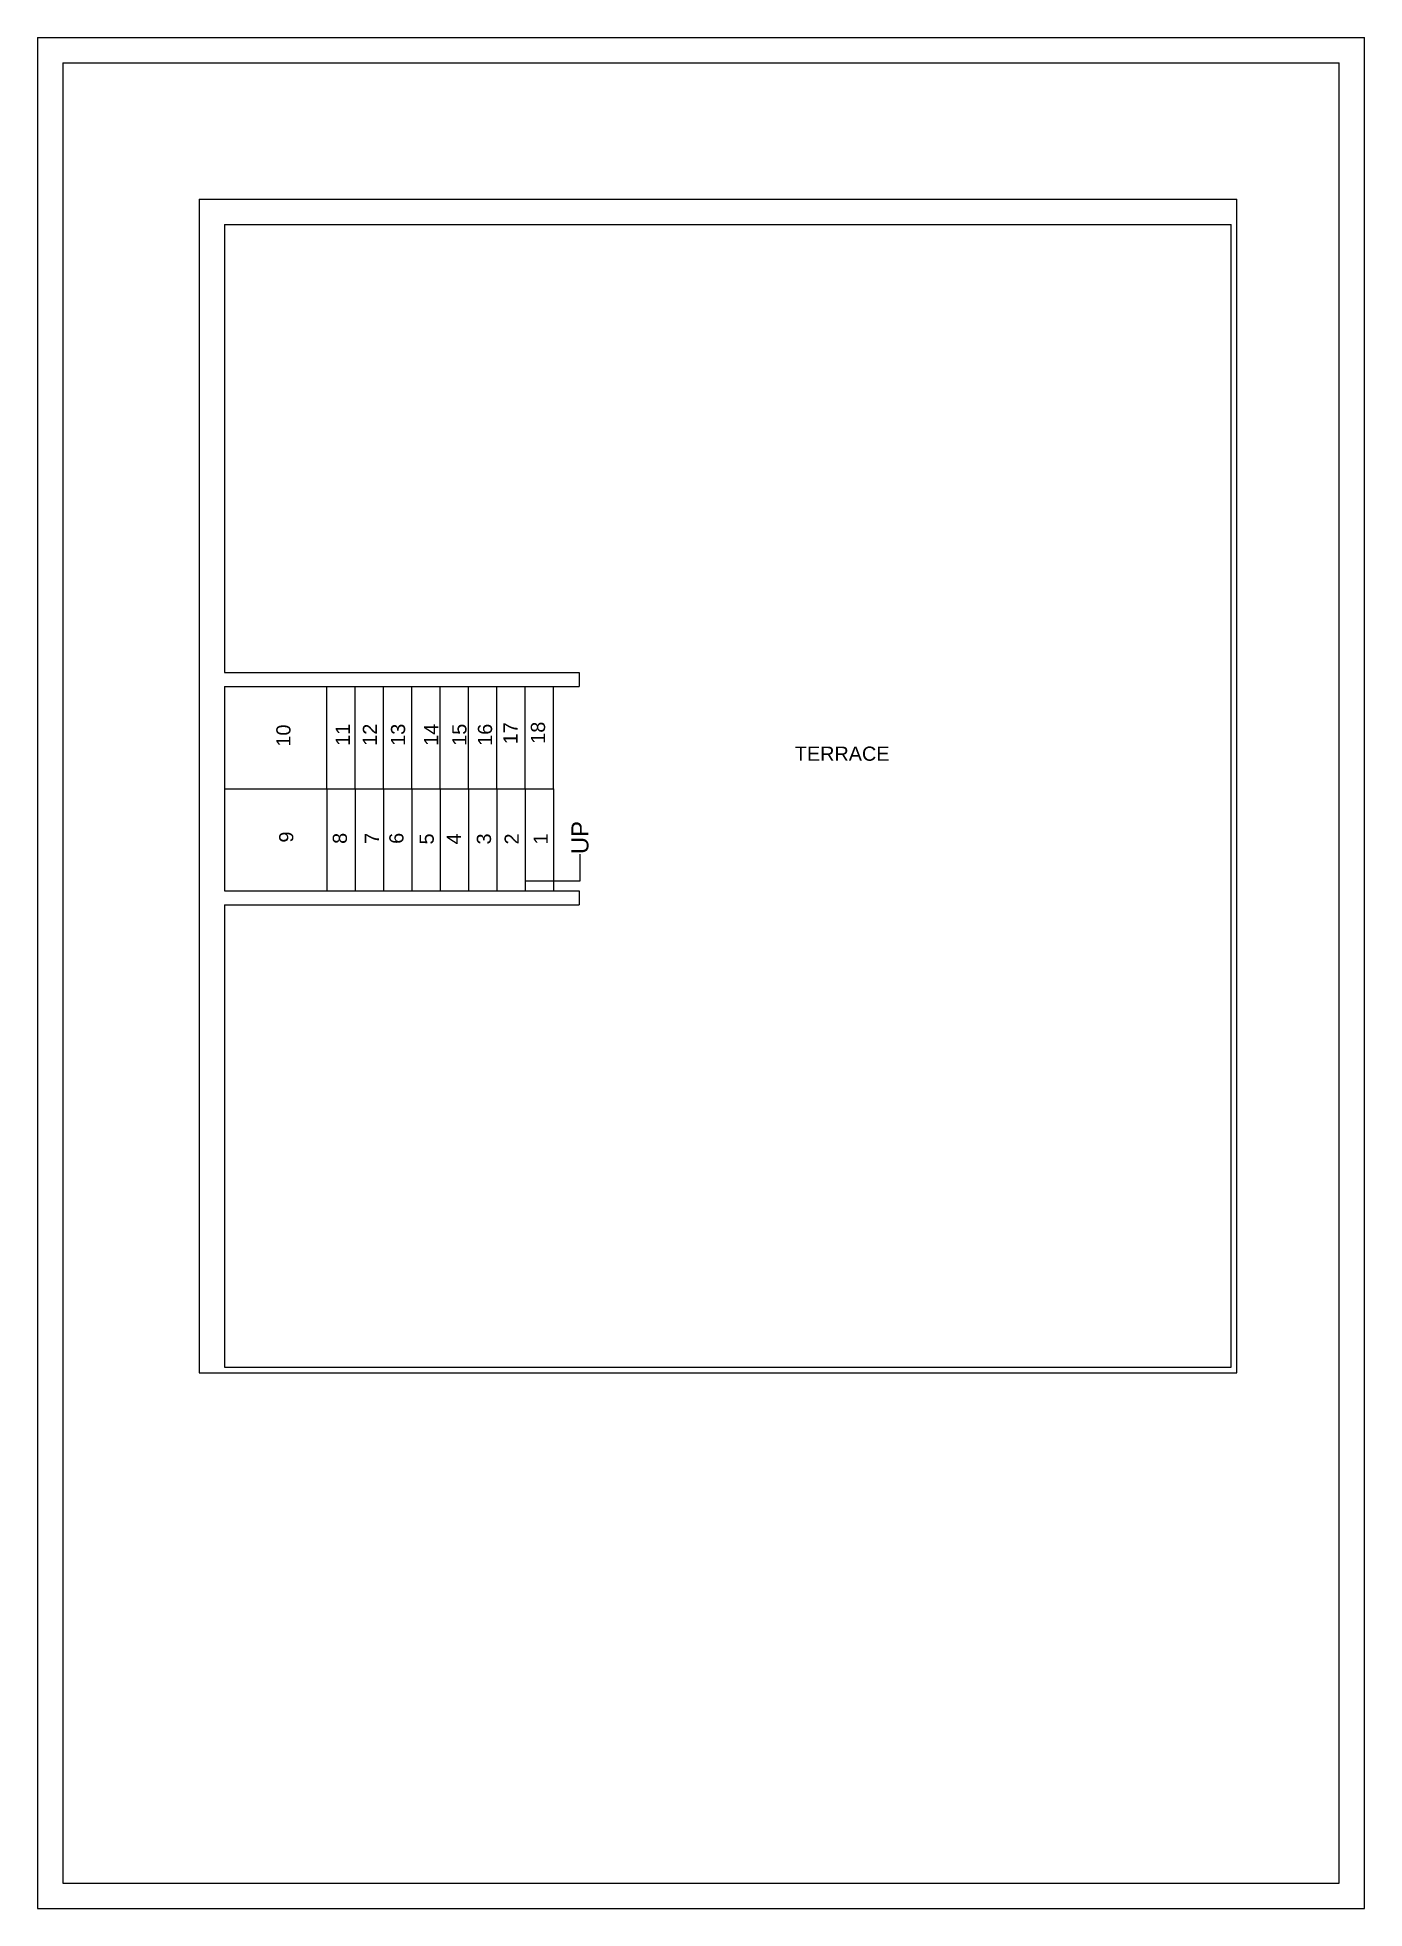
# Model space of a CAD drawing. Header units: feet. Extents: x 33 to 1925, y 9 to 679.
# Drawn here: x 1457 to 1925, y 19 to 679 of the extents above; entities that cross this region are included whole.
import ezdxf
from ezdxf import colors
from ezdxf.entities.mleader import LeaderData, LeaderLine
from ezdxf.math import Vec2, Vec3

# ---------------------------------------------------------------- set-up
doc = ezdxf.new("R2010")
doc.units = ezdxf.units.FT
doc.header["$MEASUREMENT"] = 0
for name, color, linetype in [('Boundary', 7, 'Continuous'), ('Staircase', 7, 'Continuous'), ('Staircase_innerwall', 7, 'Continuous'), ('Staircase_outertwall', 7, 'Continuous'), ('Terrace', 7, 'Continuous')]:
    doc.layers.add(name, color=color, linetype=linetype)
doc.styles.get("Standard").update_dxf_attribs({"font": 'arial.ttf'})

msp = doc.modelspace()

# ---------------------------------------------------------------- texts
at = {"layer": 'Staircase', "char_height": 5, "width": 33.9424, "attachment_point": 1, "rotation": 90}
for s, insert in [('10', (1540.92, 428.65)), ('11', (1561.88, 428.93)), ('12', (1571.43, 428.93)), ('13', (1581.35, 428.93)), ('14', (1593.05, 428.93)), ('15', (1602.97, 428.93)), ('16', (1612, 428.93)), ('17', (1621, 429.48)), ('18', (1630.69, 429.65)), ('9', (1541.91, 394.79)), ('8', (1560.82, 394.34)), ('7', (1572.13, 394.34)), ('6', (1580.77, 394.34)), ('5', (1591.45, 394.12)), ('4', (1601.04, 394.12)), ('3', (1611.63, 394.12)), ('2', (1621.42, 394.12)), ('1', (1631.67, 394.12))]:
    msp.add_mtext(s, dxfattribs=dict(at, insert=insert))
at = {"layer": 'Terrace', "insert": (1723.78, 428.65), "char_height": 5, "width": 33.9424, "attachment_point": 1}
msp.add_mtext('TERRACE', dxfattribs=at)

# ---------------------------------------------------------------- linework, layer by layer
at = {"layer": 'Boundary'}
for p, q in [((1456.68, 678.79), (1924.68, 678.79)), ((1456.68, 678.79), (1456.68, 18.79)), ((1924.68, 18.79), (1924.68, 678.79)), ((1465.68, 669.79), (1915.68, 669.79)), ((1465.68, 669.79), (1465.68, 27.79)), ((1915.68, 27.79), (1915.68, 669.79)), ((1465.68, 27.79), (1915.68, 27.79)), ((1456.68, 18.79), (1924.68, 18.79))]:
    msp.add_line(p, q, dxfattribs=at)
at = {"layer": 'Staircase'}
for p, q in [((1558.68, 413.79), (1558.68, 449.79)), ((1568.68, 413.79), (1568.68, 449.79)), ((1578.68, 413.79), (1578.68, 449.79)), ((1588.68, 413.79), (1588.68, 449.79)), ((1598.68, 413.79), (1598.68, 449.79)), ((1608.68, 413.79), (1608.68, 449.79)), ((1618.68, 413.79), (1618.68, 449.79)), ((1628.68, 413.79), (1628.68, 449.79)), ((1638.68, 413.79), (1638.68, 449.79)), ((1558.68, 413.79), (1558.68, 377.79)), ((1568.68, 413.79), (1568.68, 377.79)), ((1578.68, 413.79), (1578.68, 377.79)), ((1588.68, 413.79), (1588.68, 377.79)), ((1598.68, 413.79), (1598.68, 377.79)), ((1608.68, 413.79), (1608.68, 377.79)), ((1618.68, 413.79), (1618.68, 377.79)), ((1628.68, 413.79), (1628.68, 377.79)), ((1638.68, 413.79), (1638.68, 377.79))]:
    msp.add_line(p, q, dxfattribs=at)
at = {"layer": 'Staircase_innerwall'}
msp.add_line((1522.68, 413.79), (1638.68, 413.79), dxfattribs=at)
at = {"layer": 'Staircase_outertwall'}
for p, q in [((1522.68, 449.79), (1522.68, 377.79)), ((1522.68, 449.79), (1647.68, 449.79)), ((1647.68, 454.79), (1647.68, 449.79)), ((1522.68, 377.79), (1647.68, 377.79)), ((1647.68, 377.79), (1647.68, 372.79))]:
    msp.add_line(p, q, dxfattribs=at)
at = {"layer": 'Terrace'}
for p, q in [((1513.68, 621.79), (1879.68, 621.79)), ((1513.68, 621.79), (1513.68, 207.79)), ((1879.68, 207.79), (1879.68, 621.79)), ((1522.68, 612.79), (1877.68, 612.79)), ((1522.68, 612.79), (1522.68, 454.79)), ((1877.68, 209.79), (1877.68, 612.79)), ((1522.68, 454.79), (1647.68, 454.79)), ((1522.68, 372.79), (1522.68, 209.79)), ((1522.68, 372.79), (1647.68, 372.79)), ((1513.68, 207.79), (1731.68, 207.79)), ((1513.68, 207.79), (1879.68, 207.79)), ((1522.68, 209.79), (1877.68, 209.79)), ((1642.68, 207.79), (1647.68, 207.79))]:
    msp.add_line(p, q, dxfattribs=at)

msp.set_redraw_order([(e.dxf.handle, doc.entitydb.next_handle()) for e in msp.query("TEXT MTEXT ATTDEF DIMENSION ARC_DIMENSION")])  # texts and dimensions are drawn at this point

# ---------------------------------------------------------------- leaders
at = {"layer": 'Staircase'}
ml = msp.add_multileader_mtext('Standard', dxfattribs=at)
ml.set_content('UP', color=256)
ml.set_leader_properties()
ml.build(insert=Vec2(0, 0))
ml.multileader.update_dxf_attribs({"dogleg_length": 0.36, "arrow_head_size": 0.18})
ctx = ml.context
ctx.base_point, ctx.char_height, ctx.arrow_head_size, ctx.landing_gap_size, ctx.plane_origin, ctx.plane_x_axis, ctx.plane_y_axis = Vec3(1648.04, 390.65), 6, 0.18, 0.09, Vec3(1638.65, 381.29), Vec3(0, 1), Vec3(-1, 0)
notes = []
notes.append((ctx, [(0, (1, 1, 0), (1648.04, 381.29), (0, 1), 9.36, [(0, [(1628.65, 381.29)], 0, [])])]))
ctx.mtext.insert, ctx.mtext.text_direction, ctx.mtext.rotation, ctx.mtext.flow_direction = Vec3(1644.99, 390.74), Vec3(0, 1), 1.570796, 5
for ctx, leaders in notes:
    for number, flags, end, landing, length, lines in leaders:
        leader = LeaderData()
        leader.index, (leader.has_last_leader_line, leader.has_dogleg_vector, leader.attachment_direction) = number, flags
        leader.last_leader_point, leader.dogleg_vector, leader.dogleg_length = Vec3(end), Vec3(landing), length
        for number, points, colour, breaks in lines:
            line = LeaderLine()
            line.index, line.vertices, line.color, line.breaks = number, Vec3.list(points), colors.encode_raw_color(colour), breaks
            leader.lines.append(line)
        ctx.leaders.append(leader)

doc.saveas('drawing.dxf')
